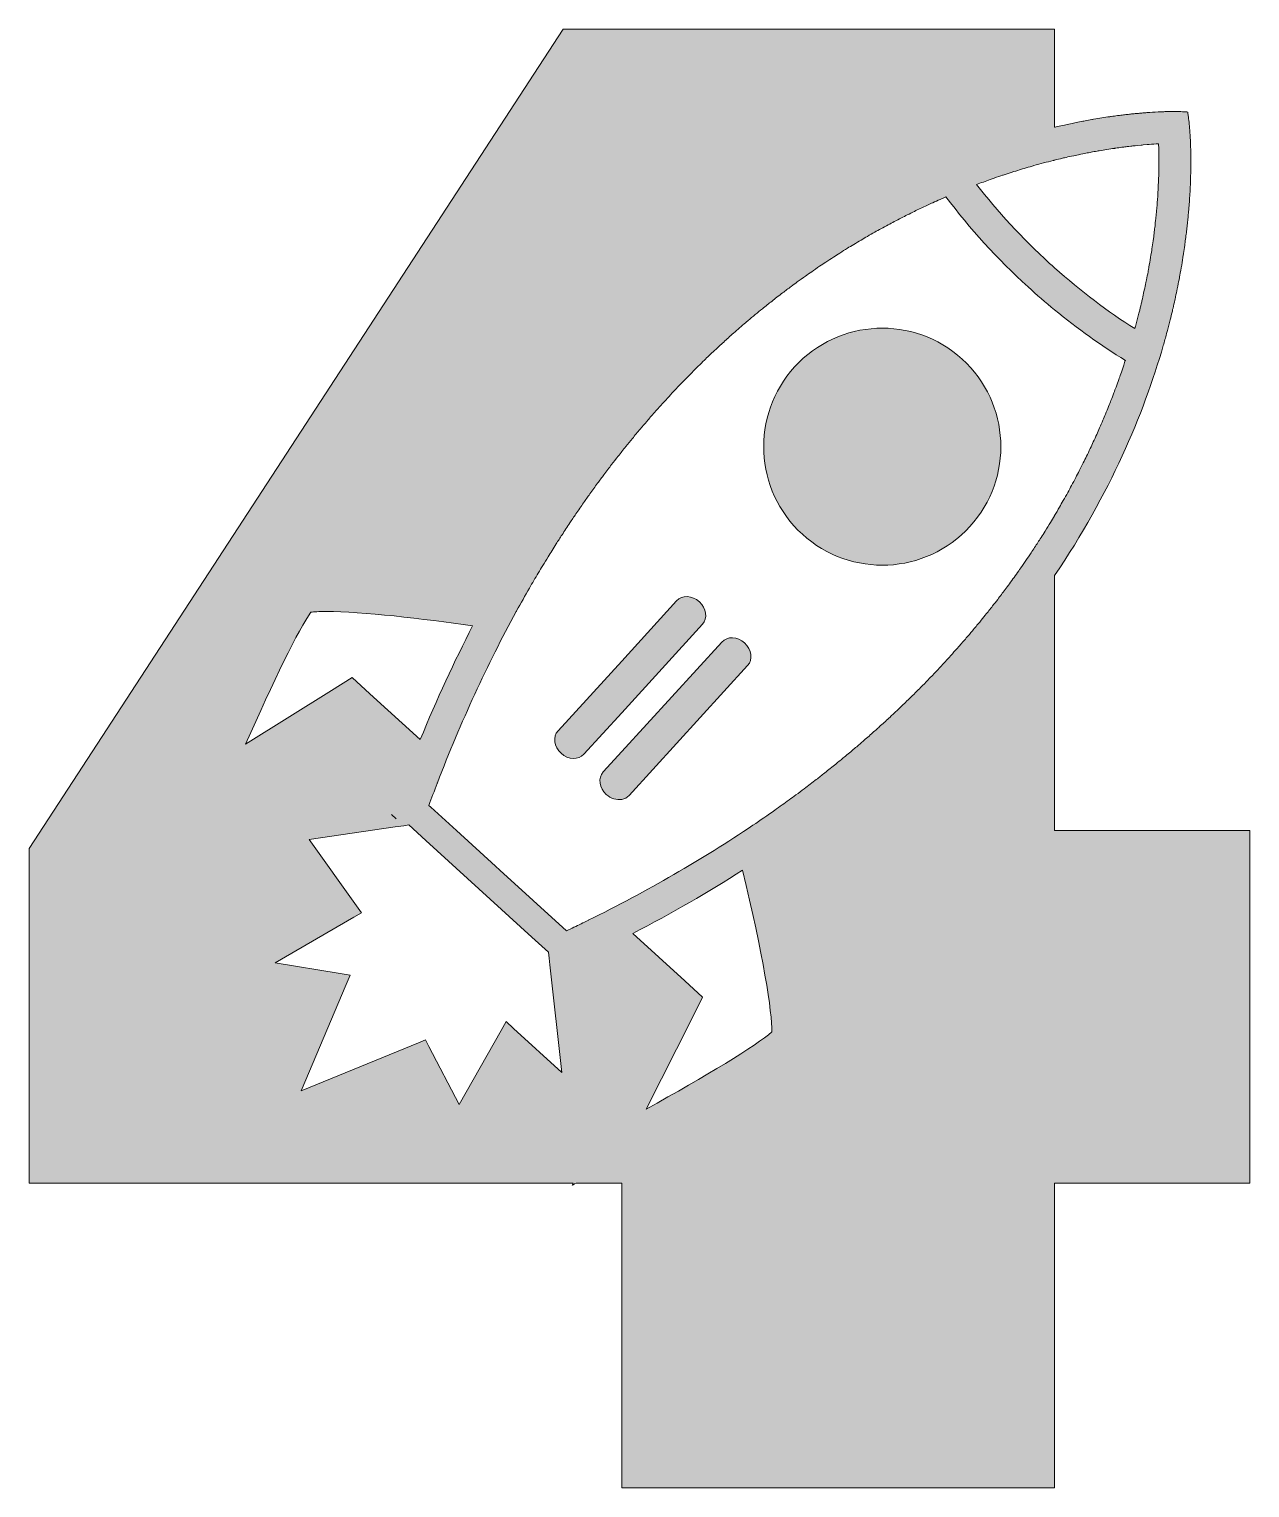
# Model space of a CAD drawing. Header units: millimetres. Extents: x -193 to -49, y -85 to 86.
import ezdxf

# ---------------------------------------------------------------- set-up
doc = ezdxf.new("R2010")
doc.units = ezdxf.units.MM
doc.header["$MEASUREMENT"] = 0
doc.layers.add('Layer 1', color=7, linetype='Continuous', lineweight=0)

# ---------------------------------------------------------------- blocks, each defined once
blk = doc.blocks.new('Block_0')
at = {"layer": 'Layer 1', "transparency": 33554687}
h = blk.add_hatch(color=7, dxfattribs=at)
h.dxf.hatch_style = 2
edge = h.paths.add_edge_path()
edge.add_spline(control_points=[(-71.38, 70.71), (-71.38, 70.71), (-71.25, 70.74), (-71.25, 70.74), (-71.25, 70.74), (-71.14, 70.76), (-71.14, 70.76), (-70.87, 70.83), (-70.6, 70.89), (-70.34, 70.94), (-70.34, 70.94), (-70.04, 71.01), (-70.04, 71.01), (-69.8, 71.06), (-69.55, 71.11), (-69.33, 71.16), (-69.33, 71.16), (-69.23, 71.18), (-69.23, 71.18), (-69.23, 71.18), (-69.01, 71.22), (-69.01, 71.22), (-68.77, 71.27), (-68.54, 71.32), (-68.32, 71.36), (-68.32, 71.36), (-68.12, 71.4), (-68.12, 71.4), (-68.12, 71.4), (-68.03, 71.42), (-68.03, 71.42), (-67.79, 71.46), (-67.55, 71.5), (-67.3, 71.55), (-67.3, 71.55), (-67.18, 71.57), (-67.18, 71.57), (-67.18, 71.57), (-67.08, 71.59), (-67.08, 71.59), (-66.46, 71.69), (-65.86, 71.79), (-65.28, 71.87), (-65.28, 71.87), (-65.24, 71.88), (-65.24, 71.88), (-65.24, 71.88), (-65.22, 71.88), (-65.22, 71.88), (-65.22, 71.88), (-65.13, 71.9), (-65.13, 71.9), (-64.89, 71.93), (-64.66, 71.96), (-64.41, 71.99), (-64.41, 71.99), (-64.26, 72.01), (-64.26, 72.01), (-64.26, 72.01), (-64.19, 72.02), (-64.19, 72.02), (-64, 72.05), (-63.82, 72.07), (-63.64, 72.09), (-63.64, 72.09), (-63.58, 72.1), (-63.58, 72.1), (-63.58, 72.1), (-63.37, 72.12), (-63.37, 72.12), (-63.2, 72.14), (-63.03, 72.16), (-62.86, 72.18), (-62.86, 72.18), (-62.61, 72.2), (-62.61, 72.2), (-62.61, 72.2), (-62.13, 72.25), (-62.13, 72.25), (-62.13, 72.25), (-62.02, 72.26), (-62.02, 72.26), (-62.02, 72.26), (-61.89, 72.27), (-61.89, 72.27), (-61.89, 72.27), (-61.42, 72.31), (-61.42, 72.31), (-61.42, 72.31), (-61.29, 72.32), (-61.29, 72.32), (-61.29, 72.32), (-61.21, 72.33), (-61.21, 72.33), (-60.82, 72.35), (-60.46, 72.38), (-60.1, 72.4), (-60.09, 72.24), (-60.08, 72.09), (-60.08, 71.93), (-60.08, 71.93), (-60.08, 71.85), (-60.08, 71.85), (-60.07, 71.67), (-60.07, 71.49), (-60.06, 71.28), (-60.06, 71.28), (-60.06, 71.12), (-60.06, 71.12), (-60.06, 71.12), (-60.06, 71.07), (-60.06, 71.07), (-60.06, 71.07), (-60.06, 70.98), (-60.06, 70.98), (-60.06, 70.98), (-60.06, 70.64), (-60.06, 70.64), (-60.06, 70.64), (-60.06, 70.54), (-60.06, 70.54), (-60.06, 70.54), (-60.06, 70.34), (-60.06, 70.34), (-60.06, 70.34), (-60.06, 69.9), (-60.06, 69.9), (-60.06, 69.9), (-60.06, 69.61), (-60.06, 69.61), (-60.06, 69.61), (-60.07, 69.15), (-60.07, 69.15), (-60.07, 69.15), (-60.07, 69.06), (-60.07, 69.06), (-60.07, 69.06), (-60.08, 68.82), (-60.08, 68.82), (-60.08, 68.66), (-60.09, 68.49), (-60.09, 68.32), (-60.09, 68.32), (-60.1, 68.03), (-60.1, 68.03), (-60.1, 68.03), (-60.13, 67.43), (-60.13, 67.43), (-60.13, 67.43), (-60.13, 67.3), (-60.13, 67.3), (-60.13, 67.3), (-60.14, 67.19), (-60.14, 67.19), (-60.16, 66.9), (-60.17, 66.6), (-60.19, 66.3), (-60.19, 66.3), (-60.2, 66.15), (-60.2, 66.15), (-60.22, 65.9), (-60.24, 65.64), (-60.26, 65.37), (-60.26, 65.37), (-60.27, 65.22), (-60.27, 65.22), (-60.27, 65.22), (-60.28, 65.13), (-60.28, 65.13), (-60.3, 64.9), (-60.32, 64.67), (-60.34, 64.43), (-60.34, 64.43), (-60.37, 64.11), (-60.37, 64.11), (-60.39, 63.89), (-60.42, 63.67), (-60.44, 63.43), (-60.44, 63.43), (-60.48, 63.09), (-60.48, 63.09), (-60.5, 62.86), (-60.53, 62.63), (-60.56, 62.42), (-60.56, 62.42), (-60.58, 62.24), (-60.58, 62.24), (-60.58, 62.24), (-60.6, 62.05), (-60.6, 62.05), (-60.63, 61.81), (-60.66, 61.56), (-60.7, 61.26), (-60.7, 61.26), (-60.74, 61), (-60.74, 61), (-60.78, 60.69), (-60.83, 60.39), (-60.87, 60.08), (-60.87, 60.08), (-60.89, 59.95), (-60.89, 59.95), (-60.89, 59.95), (-60.9, 59.91), (-60.9, 59.91), (-61.02, 59.16), (-61.15, 58.38), (-61.29, 57.6), (-61.29, 57.6), (-61.31, 57.5), (-61.31, 57.5), (-61.31, 57.5), (-61.33, 57.38), (-61.33, 57.38), (-61.39, 57.06), (-61.46, 56.74), (-61.52, 56.42), (-61.52, 56.42), (-61.58, 56.11), (-61.58, 56.11), (-61.65, 55.81), (-61.71, 55.51), (-61.77, 55.21), (-61.77, 55.21), (-61.85, 54.86), (-61.85, 54.86), (-61.92, 54.56), (-61.98, 54.26), (-62.06, 53.95), (-62.06, 53.95), (-62.08, 53.84), (-62.08, 53.84), (-62.08, 53.84), (-62.13, 53.61), (-62.13, 53.61), (-62.21, 53.28), (-62.29, 52.95), (-62.38, 52.62), (-62.38, 52.62), (-62.4, 52.5), (-62.4, 52.5), (-62.4, 52.5), (-62.44, 52.35), (-62.44, 52.35), (-62.55, 51.94), (-62.66, 51.52), (-62.77, 51.11), (-62.77, 51.11), (-62.77, 51.1), (-62.77, 51.1), (-62.77, 51.1), (-62.78, 51.06), (-62.78, 51.06), (-62.78, 51.06), (-62.78, 51.05), (-62.78, 51.05), (-62.82, 50.93), (-62.85, 50.81), (-62.89, 50.69), (-66.05, 52.69), (-69.22, 55.09), (-72.3, 57.83), (-72.5, 58.01), (-72.7, 58.18), (-72.89, 58.36), (-76.16, 61.34), (-79.02, 64.47), (-81.46, 67.62), (-80.94, 67.82), (-80.41, 68.01), (-79.86, 68.21), (-79.86, 68.21), (-79.64, 68.29), (-79.64, 68.29), (-79.3, 68.41), (-78.96, 68.52), (-78.61, 68.64), (-78.61, 68.64), (-78.44, 68.7), (-78.44, 68.7), (-78.44, 68.7), (-78.33, 68.73), (-78.33, 68.73), (-78.02, 68.84), (-77.71, 68.94), (-77.4, 69.04), (-77.4, 69.04), (-77.08, 69.14), (-77.08, 69.14), (-76.78, 69.23), (-76.49, 69.32), (-76.19, 69.41), (-76.19, 69.41), (-76.06, 69.45), (-76.06, 69.45), (-76.06, 69.45), (-75.89, 69.5), (-75.89, 69.5), (-75.57, 69.6), (-75.26, 69.69), (-74.95, 69.78), (-74.95, 69.78), (-74.83, 69.81), (-74.83, 69.81), (-74.83, 69.81), (-74.74, 69.84), (-74.74, 69.84), (-73.98, 70.05), (-73.21, 70.26), (-72.46, 70.45), (-72.46, 70.45), (-72.43, 70.45), (-72.43, 70.45), (-72.43, 70.45), (-72.39, 70.46), (-72.39, 70.46), (-72.36, 70.47), (-72.33, 70.48), (-72.3, 70.49), (-71.99, 70.56), (-71.69, 70.64), (-71.38, 70.71)], knot_values=[0, 0, 0, 0, 1, 1, 1, 2, 2, 2, 3, 3, 3, 4, 4, 4, 5, 5, 5, 6, 6, 6, 7, 7, 7, 8, 8, 8, 9, 9, 9, 10, 10, 10, 11, 11, 11, 12, 12, 12, 13, 13, 13, 14, 14, 14, 15, 15, 15, 16, 16, 16, 17, 17, 17, 18, 18, 18, 19, 19, 19, 20, 20, 20, 21, 21, 21, 22, 22, 22, 23, 23, 23, 24, 24, 24, 25, 25, 25, 26, 26, 26, 27, 27, 27, 28, 28, 28, 29, 29, 29, 30, 30, 30, 31, 31, 31, 32, 32, 32, 33, 33, 33, 34, 34, 34, 35, 35, 35, 36, 36, 36, 37, 37, 37, 38, 38, 38, 39, 39, 39, 40, 40, 40, 41, 41, 41, 42, 42, 42, 43, 43, 43, 44, 44, 44, 45, 45, 45, 46, 46, 46, 47, 47, 47, 48, 48, 48, 49, 49, 49, 50, 50, 50, 51, 51, 51, 52, 52, 52, 53, 53, 53, 54, 54, 54, 55, 55, 55, 56, 56, 56, 57, 57, 57, 58, 58, 58, 59, 59, 59, 60, 60, 60, 61, 61, 61, 62, 62, 62, 63, 63, 63, 64, 64, 64, 65, 65, 65, 66, 66, 66, 67, 67, 67, 68, 68, 68, 69, 69, 69, 70, 70, 70, 71, 71, 71, 72, 72, 72, 73, 73, 73, 74, 74, 74, 75, 75, 75, 76, 76, 76, 77, 77, 77, 78, 78, 78, 79, 79, 79, 80, 80, 80, 81, 81, 81, 82, 82, 82, 83, 83, 83, 84, 84, 84, 85, 85, 85, 86, 86, 86, 87, 87, 87, 88, 88, 88, 89, 89, 89, 90, 90, 90, 91, 91, 91, 92, 92, 92, 93, 93, 93, 94, 94, 94, 95, 95, 95, 96, 96, 96, 97, 97, 97, 98, 98, 98, 99, 99, 99, 100, 100, 100, 101, 101, 101, 102, 102, 102, 103, 103, 103, 104, 104, 104, 105, 105, 105, 106, 106, 106, 107, 107, 107, 107], degree=3, periodic=0)
edge = h.paths.add_edge_path()
edge.add_spline(control_points=[(-146.79, 2.4), (-146.79, 2.4), (-152.69, 7.78), (-152.69, 7.78), (-152.69, 7.78), (-154.8, 9.69), (-154.8, 9.69), (-154.8, 9.69), (-157.21, 8.19), (-157.21, 8.19), (-157.21, 8.19), (-167.29, 1.89), (-167.29, 1.89), (-164.1, 9.12), (-161.05, 15.45), (-159.62, 17.38), (-159.28, 17.42), (-158.7, 17.46), (-157.79, 17.46), (-153.66, 17.46), (-146.47, 16.61), (-140.65, 15.76), (-142.79, 11.59), (-144.85, 7.15), (-146.79, 2.4)], knot_values=[0, 0, 0, 0, 1, 1, 1, 2, 2, 2, 3, 3, 3, 4, 4, 4, 5, 5, 5, 6, 6, 6, 7, 7, 7, 8, 8, 8, 8], degree=3, periodic=0)
edge = h.paths.add_edge_path()
edge.add_spline(control_points=[(-149.62, -6.89), (-149.62, -6.89), (-150.15, -6.41), (-150.15, -6.41), (-150.15, -6.41), (-149.62, -6.89), (-149.62, -6.89), (-149.62, -6.89), (-149.62, -6.89), (-149.62, -6.89)], knot_values=[0, 0, 0, 0, 1, 1, 1, 2, 2, 2, 3, 3, 3, 3], degree=3, periodic=0)
edge = h.paths.add_edge_path()
edge.add_spline(control_points=[(-135.85, -31.52), (-135.85, -31.52), (-136.72, -30.72), (-136.72, -30.72), (-136.72, -30.72), (-137.3, -31.75), (-137.3, -31.75), (-137.3, -31.75), (-142.22, -40.45), (-142.22, -40.45), (-142.22, -40.45), (-145.8, -33.63), (-145.8, -33.63), (-145.8, -33.63), (-146.19, -32.87), (-146.19, -32.87), (-146.19, -32.87), (-146.98, -33.2), (-146.98, -33.2), (-146.98, -33.2), (-160.76, -38.86), (-160.76, -38.86), (-160.76, -38.86), (-155.47, -26.37), (-155.47, -26.37), (-155.47, -26.37), (-155, -25.28), (-155, -25.28), (-155, -25.28), (-156.18, -25.08), (-156.18, -25.08), (-156.18, -25.08), (-163.81, -23.83), (-163.81, -23.83), (-163.81, -23.83), (-154.58, -18.46), (-154.58, -18.46), (-154.58, -18.46), (-153.7, -17.95), (-153.7, -17.95), (-153.7, -17.95), (-154.29, -17.11), (-154.29, -17.11), (-154.29, -17.11), (-159.83, -9.32), (-159.83, -9.32), (-159.83, -9.32), (-149.73, -7.85), (-149.73, -7.85), (-149.73, -7.85), (-149.73, -7.85), (-149.73, -7.85), (-149.73, -7.85), (-148.73, -7.71), (-148.73, -7.71), (-148.73, -7.71), (-148.73, -7.71), (-148.73, -7.71), (-148.73, -7.71), (-148.13, -7.62), (-148.13, -7.62), (-148.13, -7.62), (-146.12, -9.46), (-146.12, -9.46), (-146.12, -9.46), (-133.7, -20.79), (-133.7, -20.79), (-133.7, -20.79), (-131.75, -22.56), (-131.75, -22.56), (-131.75, -22.56), (-131.67, -23.26), (-131.67, -23.26), (-131.67, -23.26), (-131.59, -24.04), (-131.59, -24.04), (-131.59, -24.04), (-130.18, -36.69), (-130.18, -36.69), (-130.18, -36.69), (-135.85, -31.52), (-135.85, -31.52)], knot_values=[0, 0, 0, 0, 1, 1, 1, 2, 2, 2, 3, 3, 3, 4, 4, 4, 5, 5, 5, 6, 6, 6, 7, 7, 7, 8, 8, 8, 9, 9, 9, 10, 10, 10, 11, 11, 11, 12, 12, 12, 13, 13, 13, 14, 14, 14, 15, 15, 15, 16, 16, 16, 17, 17, 17, 18, 18, 18, 19, 19, 19, 20, 20, 20, 21, 21, 21, 22, 22, 22, 23, 23, 23, 24, 24, 24, 25, 25, 25, 26, 26, 26, 27, 27, 27, 27], degree=3, periodic=0)
edge = h.paths.add_edge_path()
edge.add_spline(control_points=[(-115.73, -25.93), (-115.73, -25.93), (-121.83, -20.37), (-121.83, -20.37), (-117.23, -17.97), (-112.94, -15.49), (-108.96, -12.94), (-106.56, -22.73), (-105.44, -29.71), (-105.52, -31.94), (-107.3, -33.53), (-113.34, -37.16), (-120.25, -41.01), (-120.25, -41.01), (-114.91, -30.39), (-114.91, -30.39), (-114.91, -30.39), (-113.63, -27.85), (-113.63, -27.85), (-113.63, -27.85), (-115.73, -25.93), (-115.73, -25.93)], knot_values=[0, 0, 0, 0, 1, 1, 1, 2, 2, 2, 3, 3, 3, 4, 4, 4, 5, 5, 5, 6, 6, 6, 7, 7, 7, 7], degree=3, periodic=0)
edge = h.paths.add_edge_path()
edge.add_spline(control_points=[(-64.04, 46.86), (-64.1, 46.66), (-64.17, 46.46), (-64.23, 46.27), (-64.34, 45.97), (-64.44, 45.66), (-64.54, 45.36), (-64.62, 45.14), (-64.7, 44.92), (-64.77, 44.71), (-64.88, 44.41), (-64.98, 44.12), (-65.09, 43.82), (-65.18, 43.6), (-65.26, 43.37), (-65.35, 43.14), (-65.46, 42.84), (-65.57, 42.55), (-65.69, 42.26), (-65.78, 42.02), (-65.88, 41.78), (-65.97, 41.54), (-66.09, 41.25), (-66.21, 40.95), (-66.33, 40.66), (-66.43, 40.41), (-66.54, 40.16), (-66.64, 39.92), (-66.77, 39.62), (-66.89, 39.33), (-67.02, 39.03), (-67.13, 38.78), (-67.24, 38.52), (-67.36, 38.27), (-67.49, 37.97), (-67.63, 37.68), (-67.76, 37.38), (-67.88, 37.12), (-68, 36.86), (-68.12, 36.6), (-68.27, 36.3), (-68.41, 36), (-68.56, 35.69), (-68.69, 35.43), (-68.81, 35.17), (-68.94, 34.91), (-69.1, 34.6), (-69.25, 34.29), (-69.41, 33.99), (-69.55, 33.72), (-69.68, 33.46), (-69.82, 33.19), (-69.98, 32.88), (-70.15, 32.57), (-70.32, 32.26), (-70.46, 31.99), (-70.6, 31.72), (-70.75, 31.45), (-70.93, 31.14), (-71.11, 30.82), (-71.29, 30.5), (-71.44, 30.23), (-71.59, 29.97), (-71.74, 29.7), (-71.92, 29.38), (-72.11, 29.07), (-72.3, 28.75), (-72.31, 28.74), (-72.31, 28.73), (-72.32, 28.71), (-72.48, 28.45), (-72.63, 28.19), (-72.79, 27.93), (-73, 27.58), (-73.21, 27.24), (-73.43, 26.89), (-73.59, 26.64), (-73.74, 26.39), (-73.9, 26.14), (-74.14, 25.76), (-74.4, 25.37), (-74.65, 24.99), (-74.79, 24.77), (-74.93, 24.55), (-75.07, 24.34), (-75.47, 23.74), (-75.88, 23.14), (-76.31, 22.53), (-76.38, 22.43), (-76.45, 22.33), (-76.52, 22.23), (-76.88, 21.72), (-77.24, 21.22), (-77.61, 20.71), (-77.78, 20.48), (-77.95, 20.26), (-78.12, 20.03), (-78.41, 19.65), (-78.69, 19.26), (-78.99, 18.87), (-79.19, 18.62), (-79.39, 18.37), (-79.59, 18.11), (-79.87, 17.75), (-80.15, 17.39), (-80.44, 17.03), (-80.66, 16.76), (-80.88, 16.49), (-81.1, 16.22), (-81.39, 15.88), (-81.67, 15.53), (-81.96, 15.18), (-82.19, 14.91), (-82.43, 14.63), (-82.67, 14.35), (-82.96, 14.01), (-83.26, 13.67), (-83.56, 13.33), (-83.8, 13.05), (-84.06, 12.77), (-84.31, 12.49), (-84.61, 12.15), (-84.92, 11.81), (-85.23, 11.47), (-85.49, 11.19), (-85.76, 10.91), (-86.02, 10.62), (-86.34, 10.29), (-86.66, 9.95), (-86.98, 9.62), (-87.25, 9.33), (-87.53, 9.05), (-87.81, 8.76), (-88.14, 8.43), (-88.48, 8.09), (-88.81, 7.76), (-89.1, 7.48), (-89.39, 7.19), (-89.68, 6.91), (-90.03, 6.57), (-90.38, 6.24), (-90.73, 5.9), (-91.03, 5.62), (-91.33, 5.34), (-91.63, 5.05), (-91.99, 4.72), (-92.36, 4.38), (-92.73, 4.05), (-93.04, 3.77), (-93.35, 3.49), (-93.67, 3.21), (-94.05, 2.87), (-94.43, 2.53), (-94.82, 2.2), (-95.14, 1.92), (-95.46, 1.64), (-95.79, 1.37), (-96.19, 1.03), (-96.6, 0.69), (-97.01, 0.35), (-97.34, 0.08), (-97.66, -0.19), (-97.99, -0.46), (-98.42, -0.81), (-98.86, -1.15), (-99.3, -1.5), (-99.63, -1.76), (-99.95, -2.02), (-100.29, -2.28), (-100.75, -2.64), (-101.23, -3), (-101.71, -3.36), (-102.03, -3.6), (-102.35, -3.85), (-102.68, -4.09), (-103.21, -4.48), (-103.76, -4.88), (-104.31, -5.27), (-104.59, -5.47), (-104.87, -5.68), (-105.15, -5.88), (-106, -6.47), (-106.85, -7.07), (-107.72, -7.65), (-107.72, -7.66), (-107.73, -7.66), (-107.73, -7.66), (-113.64, -11.65), (-120.14, -15.4), (-127.06, -18.82), (-127.06, -18.82), (-127.06, -18.83), (-127.06, -18.83), (-127.63, -19.1), (-128.19, -19.37), (-128.75, -19.64), (-129.03, -19.78), (-129.32, -19.93), (-129.61, -20.06), (-129.61, -20.06), (-137.44, -12.92), (-137.44, -12.92), (-137.44, -12.92), (-137.94, -12.47), (-137.94, -12.47), (-137.94, -12.47), (-142.52, -8.29), (-142.52, -8.29), (-142.52, -8.29), (-145.56, -5.52), (-145.56, -5.52), (-145.56, -5.52), (-145.77, -5.32), (-145.77, -5.32), (-145.46, -4.47), (-145.13, -3.61), (-144.81, -2.75), (-144.8, -2.73), (-144.79, -2.7), (-144.78, -2.67), (-142.02, 4.48), (-138.91, 11.25), (-135.51, 17.47), (-135.49, 17.5), (-135.48, 17.52), (-135.47, 17.54), (-134.97, 18.44), (-134.48, 19.33), (-133.97, 20.21), (-133.8, 20.51), (-133.62, 20.8), (-133.45, 21.1), (-133.11, 21.68), (-132.76, 22.27), (-132.41, 22.85), (-132.2, 23.2), (-131.99, 23.53), (-131.78, 23.87), (-131.47, 24.38), (-131.15, 24.9), (-130.83, 25.4), (-130.6, 25.76), (-130.37, 26.11), (-130.14, 26.46), (-129.84, 26.93), (-129.54, 27.4), (-129.23, 27.86), (-128.99, 28.22), (-128.75, 28.57), (-128.51, 28.92), (-128.21, 29.36), (-127.91, 29.8), (-127.61, 30.23), (-127.37, 30.58), (-127.12, 30.93), (-126.87, 31.27), (-126.57, 31.69), (-126.27, 32.11), (-125.97, 32.52), (-125.72, 32.86), (-125.47, 33.19), (-125.22, 33.53), (-124.92, 33.93), (-124.62, 34.33), (-124.32, 34.72), (-124.06, 35.05), (-123.81, 35.38), (-123.56, 35.7), (-123.25, 36.08), (-122.95, 36.46), (-122.65, 36.84), (-122.4, 37.16), (-122.14, 37.47), (-121.88, 37.78), (-121.58, 38.15), (-121.28, 38.52), (-120.97, 38.88), (-120.71, 39.18), (-120.46, 39.49), (-120.2, 39.79), (-119.89, 40.14), (-119.59, 40.49), (-119.28, 40.84), (-119.02, 41.13), (-118.77, 41.42), (-118.51, 41.71), (-118.2, 42.05), (-117.89, 42.38), (-117.58, 42.72), (-117.32, 43), (-117.07, 43.28), (-116.81, 43.55), (-116.5, 43.88), (-116.18, 44.2), (-115.87, 44.53), (-115.62, 44.79), (-115.36, 45.05), (-115.11, 45.31), (-114.79, 45.64), (-114.47, 45.95), (-114.15, 46.27), (-113.9, 46.51), (-113.66, 46.76), (-113.41, 47), (-113.08, 47.32), (-112.74, 47.64), (-112.41, 47.95), (-112.17, 48.17), (-111.94, 48.4), (-111.71, 48.62), (-111.34, 48.96), (-110.97, 49.28), (-110.61, 49.61), (-110.41, 49.79), (-110.21, 49.98), (-110.01, 50.16), (-109.53, 50.58), (-109.06, 50.99), (-108.58, 51.39), (-108.49, 51.47), (-108.4, 51.55), (-108.3, 51.63), (-107.74, 52.11), (-107.18, 52.58), (-106.61, 53.03), (-106.43, 53.19), (-106.24, 53.33), (-106.05, 53.48), (-105.67, 53.78), (-105.3, 54.08), (-104.93, 54.37), (-104.7, 54.55), (-104.47, 54.72), (-104.24, 54.89), (-103.91, 55.15), (-103.57, 55.4), (-103.24, 55.65), (-103, 55.83), (-102.76, 56), (-102.52, 56.17), (-102.2, 56.4), (-101.89, 56.63), (-101.57, 56.86), (-101.32, 57.03), (-101.08, 57.2), (-100.83, 57.37), (-100.52, 57.59), (-100.22, 57.8), (-99.91, 58.01), (-99.66, 58.18), (-99.41, 58.34), (-99.16, 58.51), (-98.86, 58.7), (-98.57, 58.9), (-98.27, 59.09), (-98.02, 59.26), (-97.77, 59.41), (-97.52, 59.57), (-97.22, 59.76), (-96.93, 59.95), (-96.63, 60.13), (-96.39, 60.28), (-96.14, 60.43), (-95.89, 60.58), (-95.6, 60.75), (-95.31, 60.93), (-95.02, 61.1), (-94.78, 61.25), (-94.53, 61.39), (-94.28, 61.53), (-94, 61.7), (-93.71, 61.86), (-93.43, 62.02), (-93.19, 62.16), (-92.94, 62.29), (-92.7, 62.42), (-92.42, 62.58), (-92.13, 62.74), (-91.85, 62.89), (-91.61, 63.01), (-91.38, 63.14), (-91.14, 63.26), (-90.86, 63.41), (-90.58, 63.56), (-90.29, 63.7), (-90.06, 63.82), (-89.83, 63.94), (-89.61, 64.05), (-89.32, 64.19), (-89.04, 64.33), (-88.76, 64.47), (-88.54, 64.58), (-88.32, 64.69), (-88.1, 64.79), (-87.81, 64.93), (-87.53, 65.06), (-87.24, 65.19), (-87.03, 65.29), (-86.83, 65.39), (-86.62, 65.48), (-86.33, 65.61), (-86.04, 65.74), (-85.75, 65.87), (-85.55, 65.95), (-85.36, 66.04), (-85.17, 66.12), (-85.13, 66.14), (-85.1, 66.15), (-85.07, 66.17), (-85.07, 66.17), (-85.06, 66.17), (-85.06, 66.17), (-82.29, 62.46), (-79.06, 58.91), (-75.42, 55.59), (-74.4, 54.66), (-73.35, 53.76), (-72.3, 52.9), (-69.61, 50.69), (-66.84, 48.7), (-64, 46.96), (-64, 46.96), (-64, 46.96), (-64, 46.96), (-64.01, 46.93), (-64.03, 46.89), (-64.04, 46.86)], knot_values=[0, 0, 0, 0, 1, 1, 1, 2, 2, 2, 3, 3, 3, 4, 4, 4, 5, 5, 5, 6, 6, 6, 7, 7, 7, 8, 8, 8, 9, 9, 9, 10, 10, 10, 11, 11, 11, 12, 12, 12, 13, 13, 13, 14, 14, 14, 15, 15, 15, 16, 16, 16, 17, 17, 17, 18, 18, 18, 19, 19, 19, 20, 20, 20, 21, 21, 21, 22, 22, 22, 23, 23, 23, 24, 24, 24, 25, 25, 25, 26, 26, 26, 27, 27, 27, 28, 28, 28, 29, 29, 29, 30, 30, 30, 31, 31, 31, 32, 32, 32, 33, 33, 33, 34, 34, 34, 35, 35, 35, 36, 36, 36, 37, 37, 37, 38, 38, 38, 39, 39, 39, 40, 40, 40, 41, 41, 41, 42, 42, 42, 43, 43, 43, 44, 44, 44, 45, 45, 45, 46, 46, 46, 47, 47, 47, 48, 48, 48, 49, 49, 49, 50, 50, 50, 51, 51, 51, 52, 52, 52, 53, 53, 53, 54, 54, 54, 55, 55, 55, 56, 56, 56, 57, 57, 57, 58, 58, 58, 59, 59, 59, 60, 60, 60, 61, 61, 61, 62, 62, 62, 63, 63, 63, 64, 64, 64, 65, 65, 65, 66, 66, 66, 67, 67, 67, 68, 68, 68, 69, 69, 69, 70, 70, 70, 71, 71, 71, 72, 72, 72, 73, 73, 73, 74, 74, 74, 75, 75, 75, 76, 76, 76, 77, 77, 77, 78, 78, 78, 79, 79, 79, 80, 80, 80, 81, 81, 81, 82, 82, 82, 83, 83, 83, 84, 84, 84, 85, 85, 85, 86, 86, 86, 87, 87, 87, 88, 88, 88, 89, 89, 89, 90, 90, 90, 91, 91, 91, 92, 92, 92, 93, 93, 93, 94, 94, 94, 95, 95, 95, 96, 96, 96, 97, 97, 97, 98, 98, 98, 99, 99, 99, 100, 100, 100, 101, 101, 101, 102, 102, 102, 103, 103, 103, 104, 104, 104, 105, 105, 105, 106, 106, 106, 107, 107, 107, 108, 108, 108, 109, 109, 109, 110, 110, 110, 111, 111, 111, 112, 112, 112, 113, 113, 113, 114, 114, 114, 115, 115, 115, 116, 116, 116, 117, 117, 117, 118, 118, 118, 119, 119, 119, 120, 120, 120, 121, 121, 121, 122, 122, 122, 123, 123, 123, 124, 124, 124, 125, 125, 125, 126, 126, 126, 127, 127, 127, 128, 128, 128, 129, 129, 129, 130, 130, 130, 131, 131, 131, 132, 132, 132, 133, 133, 133, 134, 134, 134, 135, 135, 135, 136, 136, 136, 137, 137, 137, 138, 138, 138, 139, 139, 139, 140, 140, 140, 141, 141, 141, 142, 142, 142, 142], degree=3, periodic=0)
edge = h.paths.add_edge_path()
edge.add_spline(control_points=[(-72.3, -8.29), (-72.3, -8.29), (-72.3, 21.69), (-72.3, 21.69), (-65.82, 31.27), (-61.89, 40.57), (-59.54, 48.71), (-59.54, 48.71), (-59.54, 48.71), (-59.54, 48.71), (-59.41, 49.17), (-59.28, 49.63), (-59.16, 50.09), (-59.15, 50.1), (-59.15, 50.11), (-59.15, 50.13), (-59.03, 50.56), (-58.92, 51), (-58.81, 51.42), (-58.78, 51.52), (-58.76, 51.61), (-58.74, 51.71), (-58.65, 52.06), (-58.57, 52.4), (-58.48, 52.75), (-58.46, 52.86), (-58.43, 52.98), (-58.4, 53.1), (-58.33, 53.42), (-58.26, 53.74), (-58.19, 54.05), (-58.16, 54.17), (-58.13, 54.29), (-58.11, 54.41), (-58.04, 54.73), (-57.97, 55.04), (-57.91, 55.35), (-57.89, 55.46), (-57.86, 55.57), (-57.84, 55.68), (-57.77, 56.02), (-57.71, 56.36), (-57.65, 56.69), (-57.63, 56.77), (-57.62, 56.84), (-57.6, 56.92), (-57.45, 57.75), (-57.31, 58.55), (-57.19, 59.34), (-57.18, 59.4), (-57.18, 59.46), (-57.17, 59.51), (-57.12, 59.84), (-57.07, 60.16), (-57.03, 60.48), (-57.01, 60.59), (-57, 60.69), (-56.98, 60.8), (-56.95, 61.07), (-56.91, 61.33), (-56.88, 61.59), (-56.86, 61.71), (-56.85, 61.83), (-56.83, 61.95), (-56.81, 62.2), (-56.78, 62.44), (-56.75, 62.68), (-56.74, 62.8), (-56.72, 62.92), (-56.71, 63.04), (-56.69, 63.28), (-56.66, 63.51), (-56.64, 63.74), (-56.63, 63.86), (-56.62, 63.97), (-56.61, 64.08), (-56.58, 64.33), (-56.56, 64.58), (-56.54, 64.82), (-56.53, 64.91), (-56.53, 65), (-56.52, 65.08), (-56.49, 65.41), (-56.47, 65.73), (-56.45, 66.05), (-56.45, 66.05), (-56.45, 66.05), (-56.45, 66.05), (-56.43, 66.37), (-56.41, 66.68), (-56.39, 66.99), (-56.39, 67.07), (-56.39, 67.16), (-56.38, 67.24), (-56.37, 67.46), (-56.36, 67.67), (-56.35, 67.88), (-56.35, 67.99), (-56.35, 68.09), (-56.34, 68.2), (-56.34, 68.38), (-56.33, 68.56), (-56.33, 68.73), (-56.32, 68.84), (-56.32, 68.95), (-56.32, 69.06), (-56.32, 69.23), (-56.31, 69.39), (-56.31, 69.55), (-56.31, 69.66), (-56.31, 69.77), (-56.31, 69.87), (-56.31, 70.03), (-56.31, 70.19), (-56.31, 70.34), (-56.31, 70.44), (-56.31, 70.54), (-56.31, 70.64), (-56.31, 70.8), (-56.31, 70.96), (-56.31, 71.11), (-56.31, 71.19), (-56.31, 71.28), (-56.31, 71.36), (-56.32, 71.57), (-56.32, 71.77), (-56.33, 71.97), (-56.33, 71.99), (-56.33, 72.01), (-56.33, 72.04), (-56.34, 72.26), (-56.35, 72.47), (-56.35, 72.67), (-56.36, 72.74), (-56.36, 72.81), (-56.36, 72.88), (-56.37, 73.01), (-56.38, 73.14), (-56.39, 73.26), (-56.39, 73.34), (-56.39, 73.42), (-56.4, 73.5), (-56.41, 73.6), (-56.41, 73.71), (-56.42, 73.81), (-56.43, 73.89), (-56.43, 73.97), (-56.44, 74.04), (-56.45, 74.14), (-56.45, 74.23), (-56.46, 74.33), (-56.47, 74.39), (-56.47, 74.46), (-56.48, 74.53), (-56.49, 74.62), (-56.5, 74.71), (-56.51, 74.8), (-56.51, 74.86), (-56.52, 74.91), (-56.52, 74.97), (-56.53, 75.06), (-56.54, 75.15), (-56.56, 75.23), (-56.56, 75.28), (-56.57, 75.32), (-56.57, 75.36), (-56.59, 75.49), (-56.6, 75.6), (-56.62, 75.71), (-56.64, 75.87), (-56.66, 76.01), (-56.68, 76.14), (-56.68, 76.14), (-56.68, 76.14), (-56.68, 76.14), (-56.81, 76.15), (-56.95, 76.16), (-57.12, 76.16), (-57.22, 76.17), (-57.34, 76.18), (-57.47, 76.18), (-57.51, 76.18), (-57.55, 76.18), (-57.59, 76.18), (-57.68, 76.19), (-57.77, 76.19), (-57.87, 76.19), (-57.92, 76.19), (-57.97, 76.19), (-58.03, 76.19), (-58.12, 76.19), (-58.21, 76.19), (-58.31, 76.19), (-58.37, 76.19), (-58.44, 76.19), (-58.5, 76.19), (-58.6, 76.19), (-58.7, 76.19), (-58.81, 76.19), (-58.88, 76.19), (-58.94, 76.19), (-59.01, 76.19), (-59.13, 76.18), (-59.24, 76.18), (-59.36, 76.18), (-59.43, 76.18), (-59.5, 76.17), (-59.57, 76.17), (-59.71, 76.17), (-59.85, 76.16), (-60, 76.16), (-60.05, 76.15), (-60.11, 76.15), (-60.16, 76.15), (-60.58, 76.13), (-61.02, 76.1), (-61.49, 76.07), (-61.55, 76.06), (-61.62, 76.06), (-61.68, 76.05), (-61.86, 76.04), (-62.03, 76.02), (-62.21, 76.01), (-62.3, 76), (-62.38, 75.99), (-62.46, 75.98), (-62.63, 75.97), (-62.81, 75.95), (-62.98, 75.94), (-63.07, 75.93), (-63.16, 75.92), (-63.26, 75.91), (-63.43, 75.89), (-63.61, 75.87), (-63.79, 75.85), (-63.89, 75.84), (-63.98, 75.83), (-64.08, 75.82), (-64.27, 75.79), (-64.47, 75.77), (-64.67, 75.74), (-64.76, 75.73), (-64.84, 75.72), (-64.93, 75.71), (-65.17, 75.68), (-65.41, 75.64), (-65.66, 75.61), (-65.71, 75.6), (-65.76, 75.59), (-65.81, 75.59), (-66.43, 75.5), (-67.06, 75.4), (-67.72, 75.28), (-67.8, 75.27), (-67.88, 75.25), (-67.95, 75.24), (-68.2, 75.2), (-68.46, 75.15), (-68.72, 75.1), (-68.82, 75.08), (-68.92, 75.07), (-69.01, 75.05), (-69.26, 75), (-69.5, 74.95), (-69.75, 74.9), (-69.86, 74.88), (-69.97, 74.86), (-70.07, 74.84), (-70.32, 74.79), (-70.58, 74.73), (-70.83, 74.68), (-70.94, 74.65), (-71.04, 74.63), (-71.15, 74.61), (-71.42, 74.55), (-71.7, 74.48), (-71.98, 74.42), (-72.07, 74.4), (-72.16, 74.38), (-72.25, 74.36), (-72.26, 74.35), (-72.28, 74.35), (-72.3, 74.35), (-72.3, 74.35), (-72.3, 85.87), (-72.3, 85.87), (-72.3, 85.87), (-130, 85.87), (-130, 85.87), (-130, 85.87), (-192.71, -10.39), (-192.71, -10.39), (-192.71, -10.39), (-192.71, -49.7), (-192.71, -49.7), (-192.71, -49.7), (-128.82, -49.7), (-128.82, -49.7), (-128.82, -49.7), (-128.95, -49.95), (-128.95, -49.95), (-128.95, -49.95), (-128.77, -49.85), (-128.47, -49.7), (-128.47, -49.7), (-123.13, -49.7), (-123.13, -49.7), (-123.13, -49.7), (-123.13, -85.5), (-123.13, -85.5), (-123.13, -85.5), (-72.3, -85.5), (-72.3, -85.5), (-72.3, -85.5), (-72.3, -49.7), (-72.3, -49.7), (-72.3, -49.7), (-49.38, -49.7), (-49.38, -49.7), (-49.38, -49.7), (-49.38, -8.29), (-49.38, -8.29), (-49.38, -8.29), (-72.3, -8.29), (-72.3, -8.29)], knot_values=[0, 0, 0, 0, 1, 1, 1, 2, 2, 2, 3, 3, 3, 4, 4, 4, 5, 5, 5, 6, 6, 6, 7, 7, 7, 8, 8, 8, 9, 9, 9, 10, 10, 10, 11, 11, 11, 12, 12, 12, 13, 13, 13, 14, 14, 14, 15, 15, 15, 16, 16, 16, 17, 17, 17, 18, 18, 18, 19, 19, 19, 20, 20, 20, 21, 21, 21, 22, 22, 22, 23, 23, 23, 24, 24, 24, 25, 25, 25, 26, 26, 26, 27, 27, 27, 28, 28, 28, 29, 29, 29, 30, 30, 30, 31, 31, 31, 32, 32, 32, 33, 33, 33, 34, 34, 34, 35, 35, 35, 36, 36, 36, 37, 37, 37, 38, 38, 38, 39, 39, 39, 40, 40, 40, 41, 41, 41, 42, 42, 42, 43, 43, 43, 44, 44, 44, 45, 45, 45, 46, 46, 46, 47, 47, 47, 48, 48, 48, 49, 49, 49, 50, 50, 50, 51, 51, 51, 52, 52, 52, 53, 53, 53, 54, 54, 54, 55, 55, 55, 56, 56, 56, 57, 57, 57, 58, 58, 58, 59, 59, 59, 60, 60, 60, 61, 61, 61, 62, 62, 62, 63, 63, 63, 64, 64, 64, 65, 65, 65, 66, 66, 66, 67, 67, 67, 68, 68, 68, 69, 69, 69, 70, 70, 70, 71, 71, 71, 72, 72, 72, 73, 73, 73, 74, 74, 74, 75, 75, 75, 76, 76, 76, 77, 77, 77, 78, 78, 78, 79, 79, 79, 80, 80, 80, 81, 81, 81, 82, 82, 82, 83, 83, 83, 84, 84, 84, 85, 85, 85, 86, 86, 86, 87, 87, 87, 88, 88, 88, 89, 89, 89, 90, 90, 90, 91, 91, 91, 92, 92, 92, 93, 93, 93, 94, 94, 94, 95, 95, 95, 96, 96, 96, 97, 97, 97, 98, 98, 98, 99, 99, 99, 100, 100, 100, 101, 101, 101, 102, 102, 102, 103, 103, 103, 104, 104, 104, 105, 105, 105, 106, 106, 106, 107, 107, 107, 108, 108, 108, 108], degree=3, periodic=0)
h = blk.add_hatch(color=7, dxfattribs=at)
h.dxf.hatch_style = 2
edge = h.paths.add_edge_path()
edge.add_spline(control_points=[(-102.83, 46.21), (-108, 40.53), (-107.6, 31.7), (-101.92, 26.53), (-96.25, 21.35), (-87.42, 21.76), (-82.25, 27.44), (-77.07, 33.11), (-77.48, 41.94), (-83.15, 47.11), (-88.83, 52.29), (-97.65, 51.88), (-102.83, 46.21)], knot_values=[0, 0, 0, 0, 1, 1, 1, 2, 2, 2, 3, 3, 3, 4, 4, 4, 4], degree=3, periodic=0)
h = blk.add_hatch(color=7, dxfattribs=at)
h.dxf.hatch_style = 2
edge = h.paths.add_edge_path()
edge.add_spline(control_points=[(-113.66, 15.95), (-113.02, 16.65), (-113.18, 17.84), (-114.01, 18.6), (-114.85, 19.36), (-116.05, 19.41), (-116.69, 18.71), (-116.69, 18.71), (-123.13, 11.64), (-123.13, 11.64), (-123.13, 11.64), (-130.61, 3.45), (-130.61, 3.45), (-131.25, 2.75), (-131.09, 1.56), (-130.25, 0.8), (-129.41, 0.03), (-128.22, -0.02), (-127.58, 0.69), (-127.58, 0.69), (-123.13, 5.56), (-123.13, 5.56), (-123.13, 5.56), (-113.66, 15.95), (-113.66, 15.95)], knot_values=[0, 0, 0, 0, 1, 1, 1, 2, 2, 2, 3, 3, 3, 4, 4, 4, 5, 5, 5, 6, 6, 6, 7, 7, 7, 8, 8, 8, 8], degree=3, periodic=0)
h = blk.add_hatch(color=7, dxfattribs=at)
h.dxf.hatch_style = 2
edge = h.paths.add_edge_path()
edge.add_spline(control_points=[(-111.38, 13.87), (-111.38, 13.87), (-123.13, 0.99), (-123.13, 0.99), (-123.13, 0.99), (-125.3, -1.39), (-125.3, -1.39), (-125.94, -2.09), (-125.78, -3.28), (-124.95, -4.04), (-124.41, -4.53), (-123.73, -4.72), (-123.13, -4.62), (-122.8, -4.56), (-122.5, -4.41), (-122.27, -4.15), (-122.27, -4.15), (-108.35, 11.11), (-108.35, 11.11), (-107.71, 11.81), (-107.87, 13), (-108.71, 13.76), (-109.54, 14.53), (-110.74, 14.57), (-111.38, 13.87)], knot_values=[0, 0, 0, 0, 1, 1, 1, 2, 2, 2, 3, 3, 3, 4, 4, 4, 5, 5, 5, 6, 6, 6, 7, 7, 7, 8, 8, 8, 8], degree=3, periodic=0)
at = {"layer": 'Layer 1'}
for points, knots in [([(-72.3, -8.29), (-72.3, -8.29), (-72.3, 21.69), (-72.3, 21.69), (-65.82, 31.27), (-61.89, 40.57), (-59.54, 48.71), (-59.54, 48.71), (-59.54, 48.71), (-59.54, 48.71), (-59.41, 49.17), (-59.28, 49.63), (-59.16, 50.09), (-59.15, 50.1), (-59.15, 50.11), (-59.15, 50.13), (-59.03, 50.56), (-58.92, 51), (-58.81, 51.42), (-58.78, 51.52), (-58.76, 51.61), (-58.74, 51.71), (-58.65, 52.06), (-58.57, 52.4), (-58.48, 52.75), (-58.46, 52.86), (-58.43, 52.98), (-58.4, 53.1), (-58.33, 53.42), (-58.26, 53.74), (-58.19, 54.05), (-58.16, 54.17), (-58.13, 54.29), (-58.11, 54.41), (-58.04, 54.73), (-57.97, 55.04), (-57.91, 55.35), (-57.89, 55.46), (-57.86, 55.57), (-57.84, 55.68), (-57.77, 56.02), (-57.71, 56.36), (-57.65, 56.69), (-57.63, 56.77), (-57.62, 56.84), (-57.6, 56.92), (-57.45, 57.75), (-57.31, 58.55), (-57.19, 59.34), (-57.18, 59.4), (-57.18, 59.46), (-57.17, 59.51), (-57.12, 59.84), (-57.07, 60.16), (-57.03, 60.48), (-57.01, 60.59), (-57, 60.69), (-56.98, 60.8), (-56.95, 61.07), (-56.91, 61.33), (-56.88, 61.59), (-56.86, 61.71), (-56.85, 61.83), (-56.83, 61.95), (-56.81, 62.2), (-56.78, 62.44), (-56.75, 62.68), (-56.74, 62.8), (-56.72, 62.92), (-56.71, 63.04), (-56.69, 63.28), (-56.66, 63.51), (-56.64, 63.74), (-56.63, 63.86), (-56.62, 63.97), (-56.61, 64.08), (-56.58, 64.33), (-56.56, 64.58), (-56.54, 64.82), (-56.53, 64.91), (-56.53, 65), (-56.52, 65.08), (-56.49, 65.41), (-56.47, 65.73), (-56.45, 66.05), (-56.45, 66.05), (-56.45, 66.05), (-56.45, 66.05), (-56.43, 66.37), (-56.41, 66.68), (-56.39, 66.99), (-56.39, 67.07), (-56.39, 67.16), (-56.38, 67.24), (-56.37, 67.46), (-56.36, 67.67), (-56.35, 67.88), (-56.35, 67.99), (-56.35, 68.09), (-56.34, 68.2), (-56.34, 68.38), (-56.33, 68.56), (-56.33, 68.73), (-56.32, 68.84), (-56.32, 68.95), (-56.32, 69.06), (-56.32, 69.23), (-56.31, 69.39), (-56.31, 69.55), (-56.31, 69.66), (-56.31, 69.77), (-56.31, 69.87), (-56.31, 70.03), (-56.31, 70.19), (-56.31, 70.34), (-56.31, 70.44), (-56.31, 70.54), (-56.31, 70.64), (-56.31, 70.8), (-56.31, 70.96), (-56.31, 71.11), (-56.31, 71.19), (-56.31, 71.28), (-56.31, 71.36), (-56.32, 71.57), (-56.32, 71.77), (-56.33, 71.97), (-56.33, 71.99), (-56.33, 72.01), (-56.33, 72.04), (-56.34, 72.26), (-56.35, 72.47), (-56.35, 72.67), (-56.36, 72.74), (-56.36, 72.81), (-56.36, 72.88), (-56.37, 73.01), (-56.38, 73.14), (-56.39, 73.26), (-56.39, 73.34), (-56.39, 73.42), (-56.4, 73.5), (-56.41, 73.6), (-56.41, 73.71), (-56.42, 73.81), (-56.43, 73.89), (-56.43, 73.97), (-56.44, 74.04), (-56.45, 74.14), (-56.45, 74.23), (-56.46, 74.33), (-56.47, 74.39), (-56.47, 74.46), (-56.48, 74.53), (-56.49, 74.62), (-56.5, 74.71), (-56.51, 74.8), (-56.51, 74.86), (-56.52, 74.91), (-56.52, 74.97), (-56.53, 75.06), (-56.54, 75.15), (-56.56, 75.23), (-56.56, 75.28), (-56.57, 75.32), (-56.57, 75.36), (-56.59, 75.49), (-56.6, 75.6), (-56.62, 75.71), (-56.64, 75.87), (-56.66, 76.01), (-56.68, 76.14), (-56.68, 76.14), (-56.68, 76.14), (-56.68, 76.14), (-56.81, 76.15), (-56.95, 76.16), (-57.12, 76.16), (-57.22, 76.17), (-57.34, 76.18), (-57.47, 76.18), (-57.51, 76.18), (-57.55, 76.18), (-57.59, 76.18), (-57.68, 76.19), (-57.77, 76.19), (-57.87, 76.19), (-57.92, 76.19), (-57.97, 76.19), (-58.03, 76.19), (-58.12, 76.19), (-58.21, 76.19), (-58.31, 76.19), (-58.37, 76.19), (-58.44, 76.19), (-58.5, 76.19), (-58.6, 76.19), (-58.7, 76.19), (-58.81, 76.19), (-58.88, 76.19), (-58.94, 76.19), (-59.01, 76.19), (-59.13, 76.18), (-59.24, 76.18), (-59.36, 76.18), (-59.43, 76.18), (-59.5, 76.17), (-59.57, 76.17), (-59.71, 76.17), (-59.85, 76.16), (-60, 76.16), (-60.05, 76.15), (-60.11, 76.15), (-60.16, 76.15), (-60.58, 76.13), (-61.02, 76.1), (-61.49, 76.07), (-61.55, 76.06), (-61.62, 76.06), (-61.68, 76.05), (-61.86, 76.04), (-62.03, 76.02), (-62.21, 76.01), (-62.3, 76), (-62.38, 75.99), (-62.46, 75.98), (-62.63, 75.97), (-62.81, 75.95), (-62.98, 75.94), (-63.07, 75.93), (-63.16, 75.92), (-63.26, 75.91), (-63.43, 75.89), (-63.61, 75.87), (-63.79, 75.85), (-63.89, 75.84), (-63.98, 75.83), (-64.08, 75.82), (-64.27, 75.79), (-64.47, 75.77), (-64.67, 75.74), (-64.76, 75.73), (-64.84, 75.72), (-64.93, 75.71), (-65.17, 75.68), (-65.41, 75.64), (-65.66, 75.61), (-65.71, 75.6), (-65.76, 75.59), (-65.81, 75.59), (-66.43, 75.5), (-67.06, 75.4), (-67.72, 75.28), (-67.8, 75.27), (-67.88, 75.25), (-67.95, 75.24), (-68.2, 75.2), (-68.46, 75.15), (-68.72, 75.1), (-68.82, 75.08), (-68.92, 75.07), (-69.01, 75.05), (-69.26, 75), (-69.5, 74.95), (-69.75, 74.9), (-69.86, 74.88), (-69.97, 74.86), (-70.07, 74.84), (-70.32, 74.79), (-70.58, 74.73), (-70.83, 74.68), (-70.94, 74.65), (-71.04, 74.63), (-71.15, 74.61), (-71.42, 74.55), (-71.7, 74.48), (-71.98, 74.42), (-72.07, 74.4), (-72.16, 74.38), (-72.25, 74.36), (-72.26, 74.35), (-72.28, 74.35), (-72.3, 74.35), (-72.3, 74.35), (-72.3, 85.87), (-72.3, 85.87), (-72.3, 85.87), (-130, 85.87), (-130, 85.87), (-130, 85.87), (-192.71, -10.39), (-192.71, -10.39), (-192.71, -10.39), (-192.71, -49.7), (-192.71, -49.7), (-192.71, -49.7), (-128.82, -49.7), (-128.82, -49.7), (-128.82, -49.7), (-128.95, -49.95), (-128.95, -49.95), (-128.95, -49.95), (-128.77, -49.85), (-128.47, -49.7), (-128.47, -49.7), (-123.13, -49.7), (-123.13, -49.7), (-123.13, -49.7), (-123.13, -85.5), (-123.13, -85.5), (-123.13, -85.5), (-72.3, -85.5), (-72.3, -85.5), (-72.3, -85.5), (-72.3, -49.7), (-72.3, -49.7), (-72.3, -49.7), (-49.38, -49.7), (-49.38, -49.7), (-49.38, -49.7), (-49.38, -8.29), (-49.38, -8.29), (-49.38, -8.29), (-72.3, -8.29), (-72.3, -8.29)], [0, 0, 0, 0, 1, 1, 1, 2, 2, 2, 3, 3, 3, 4, 4, 4, 5, 5, 5, 6, 6, 6, 7, 7, 7, 8, 8, 8, 9, 9, 9, 10, 10, 10, 11, 11, 11, 12, 12, 12, 13, 13, 13, 14, 14, 14, 15, 15, 15, 16, 16, 16, 17, 17, 17, 18, 18, 18, 19, 19, 19, 20, 20, 20, 21, 21, 21, 22, 22, 22, 23, 23, 23, 24, 24, 24, 25, 25, 25, 26, 26, 26, 27, 27, 27, 28, 28, 28, 29, 29, 29, 30, 30, 30, 31, 31, 31, 32, 32, 32, 33, 33, 33, 34, 34, 34, 35, 35, 35, 36, 36, 36, 37, 37, 37, 38, 38, 38, 39, 39, 39, 40, 40, 40, 41, 41, 41, 42, 42, 42, 43, 43, 43, 44, 44, 44, 45, 45, 45, 46, 46, 46, 47, 47, 47, 48, 48, 48, 49, 49, 49, 50, 50, 50, 51, 51, 51, 52, 52, 52, 53, 53, 53, 54, 54, 54, 55, 55, 55, 56, 56, 56, 57, 57, 57, 58, 58, 58, 59, 59, 59, 60, 60, 60, 61, 61, 61, 62, 62, 62, 63, 63, 63, 64, 64, 64, 65, 65, 65, 66, 66, 66, 67, 67, 67, 68, 68, 68, 69, 69, 69, 70, 70, 70, 71, 71, 71, 72, 72, 72, 73, 73, 73, 74, 74, 74, 75, 75, 75, 76, 76, 76, 77, 77, 77, 78, 78, 78, 79, 79, 79, 80, 80, 80, 81, 81, 81, 82, 82, 82, 83, 83, 83, 84, 84, 84, 85, 85, 85, 86, 86, 86, 87, 87, 87, 88, 88, 88, 89, 89, 89, 90, 90, 90, 91, 91, 91, 92, 92, 92, 93, 93, 93, 94, 94, 94, 95, 95, 95, 96, 96, 96, 97, 97, 97, 98, 98, 98, 99, 99, 99, 100, 100, 100, 101, 101, 101, 102, 102, 102, 103, 103, 103, 104, 104, 104, 105, 105, 105, 106, 106, 106, 107, 107, 107, 108, 108, 108, 108]), ([(-71.38, 70.71), (-71.38, 70.71), (-71.25, 70.74), (-71.25, 70.74), (-71.25, 70.74), (-71.14, 70.76), (-71.14, 70.76), (-70.87, 70.83), (-70.6, 70.89), (-70.34, 70.94), (-70.34, 70.94), (-70.04, 71.01), (-70.04, 71.01), (-69.8, 71.06), (-69.55, 71.11), (-69.33, 71.16), (-69.33, 71.16), (-69.23, 71.18), (-69.23, 71.18), (-69.23, 71.18), (-69.01, 71.22), (-69.01, 71.22), (-68.77, 71.27), (-68.54, 71.32), (-68.32, 71.36), (-68.32, 71.36), (-68.12, 71.4), (-68.12, 71.4), (-68.12, 71.4), (-68.03, 71.42), (-68.03, 71.42), (-67.79, 71.46), (-67.55, 71.5), (-67.3, 71.55), (-67.3, 71.55), (-67.18, 71.57), (-67.18, 71.57), (-67.18, 71.57), (-67.08, 71.59), (-67.08, 71.59), (-66.46, 71.69), (-65.86, 71.79), (-65.28, 71.87), (-65.28, 71.87), (-65.24, 71.88), (-65.24, 71.88), (-65.24, 71.88), (-65.22, 71.88), (-65.22, 71.88), (-65.22, 71.88), (-65.13, 71.9), (-65.13, 71.9), (-64.89, 71.93), (-64.66, 71.96), (-64.41, 71.99), (-64.41, 71.99), (-64.26, 72.01), (-64.26, 72.01), (-64.26, 72.01), (-64.19, 72.02), (-64.19, 72.02), (-64, 72.05), (-63.82, 72.07), (-63.64, 72.09), (-63.64, 72.09), (-63.58, 72.1), (-63.58, 72.1), (-63.58, 72.1), (-63.37, 72.12), (-63.37, 72.12), (-63.2, 72.14), (-63.03, 72.16), (-62.86, 72.18), (-62.86, 72.18), (-62.61, 72.2), (-62.61, 72.2), (-62.61, 72.2), (-62.13, 72.25), (-62.13, 72.25), (-62.13, 72.25), (-62.02, 72.26), (-62.02, 72.26), (-62.02, 72.26), (-61.89, 72.27), (-61.89, 72.27), (-61.89, 72.27), (-61.42, 72.31), (-61.42, 72.31), (-61.42, 72.31), (-61.29, 72.32), (-61.29, 72.32), (-61.29, 72.32), (-61.21, 72.33), (-61.21, 72.33), (-60.82, 72.35), (-60.46, 72.38), (-60.1, 72.4), (-60.09, 72.24), (-60.08, 72.09), (-60.08, 71.93), (-60.08, 71.93), (-60.08, 71.85), (-60.08, 71.85), (-60.07, 71.67), (-60.07, 71.49), (-60.06, 71.28), (-60.06, 71.28), (-60.06, 71.12), (-60.06, 71.12), (-60.06, 71.12), (-60.06, 71.07), (-60.06, 71.07), (-60.06, 71.07), (-60.06, 70.98), (-60.06, 70.98), (-60.06, 70.98), (-60.06, 70.64), (-60.06, 70.64), (-60.06, 70.64), (-60.06, 70.54), (-60.06, 70.54), (-60.06, 70.54), (-60.06, 70.34), (-60.06, 70.34), (-60.06, 70.34), (-60.06, 69.9), (-60.06, 69.9), (-60.06, 69.9), (-60.06, 69.61), (-60.06, 69.61), (-60.06, 69.61), (-60.07, 69.15), (-60.07, 69.15), (-60.07, 69.15), (-60.07, 69.06), (-60.07, 69.06), (-60.07, 69.06), (-60.08, 68.82), (-60.08, 68.82), (-60.08, 68.66), (-60.09, 68.49), (-60.09, 68.32), (-60.09, 68.32), (-60.1, 68.03), (-60.1, 68.03), (-60.1, 68.03), (-60.13, 67.43), (-60.13, 67.43), (-60.13, 67.43), (-60.13, 67.3), (-60.13, 67.3), (-60.13, 67.3), (-60.14, 67.19), (-60.14, 67.19), (-60.16, 66.9), (-60.17, 66.6), (-60.19, 66.3), (-60.19, 66.3), (-60.2, 66.15), (-60.2, 66.15), (-60.22, 65.9), (-60.24, 65.64), (-60.26, 65.37), (-60.26, 65.37), (-60.27, 65.22), (-60.27, 65.22), (-60.27, 65.22), (-60.28, 65.13), (-60.28, 65.13), (-60.3, 64.9), (-60.32, 64.67), (-60.34, 64.43), (-60.34, 64.43), (-60.37, 64.11), (-60.37, 64.11), (-60.39, 63.89), (-60.42, 63.67), (-60.44, 63.43), (-60.44, 63.43), (-60.48, 63.09), (-60.48, 63.09), (-60.5, 62.86), (-60.53, 62.63), (-60.56, 62.42), (-60.56, 62.42), (-60.58, 62.24), (-60.58, 62.24), (-60.58, 62.24), (-60.6, 62.05), (-60.6, 62.05), (-60.63, 61.81), (-60.66, 61.56), (-60.7, 61.26), (-60.7, 61.26), (-60.74, 61), (-60.74, 61), (-60.78, 60.69), (-60.83, 60.39), (-60.87, 60.08), (-60.87, 60.08), (-60.89, 59.95), (-60.89, 59.95), (-60.89, 59.95), (-60.9, 59.91), (-60.9, 59.91), (-61.02, 59.16), (-61.15, 58.38), (-61.29, 57.6), (-61.29, 57.6), (-61.31, 57.5), (-61.31, 57.5), (-61.31, 57.5), (-61.33, 57.38), (-61.33, 57.38), (-61.39, 57.06), (-61.46, 56.74), (-61.52, 56.42), (-61.52, 56.42), (-61.58, 56.11), (-61.58, 56.11), (-61.65, 55.81), (-61.71, 55.51), (-61.77, 55.21), (-61.77, 55.21), (-61.85, 54.86), (-61.85, 54.86), (-61.92, 54.56), (-61.98, 54.26), (-62.06, 53.95), (-62.06, 53.95), (-62.08, 53.84), (-62.08, 53.84), (-62.08, 53.84), (-62.13, 53.61), (-62.13, 53.61), (-62.21, 53.28), (-62.29, 52.95), (-62.38, 52.62), (-62.38, 52.62), (-62.4, 52.5), (-62.4, 52.5), (-62.4, 52.5), (-62.44, 52.35), (-62.44, 52.35), (-62.55, 51.94), (-62.66, 51.52), (-62.77, 51.11), (-62.77, 51.11), (-62.77, 51.1), (-62.77, 51.1), (-62.77, 51.1), (-62.78, 51.06), (-62.78, 51.06), (-62.78, 51.06), (-62.78, 51.05), (-62.78, 51.05), (-62.82, 50.93), (-62.85, 50.81), (-62.89, 50.69), (-66.05, 52.69), (-69.22, 55.09), (-72.3, 57.83), (-72.5, 58.01), (-72.7, 58.18), (-72.89, 58.36), (-76.16, 61.34), (-79.02, 64.47), (-81.46, 67.62), (-80.94, 67.82), (-80.41, 68.01), (-79.86, 68.21), (-79.86, 68.21), (-79.64, 68.29), (-79.64, 68.29), (-79.3, 68.41), (-78.96, 68.52), (-78.61, 68.64), (-78.61, 68.64), (-78.44, 68.7), (-78.44, 68.7), (-78.44, 68.7), (-78.33, 68.73), (-78.33, 68.73), (-78.02, 68.84), (-77.71, 68.94), (-77.4, 69.04), (-77.4, 69.04), (-77.08, 69.14), (-77.08, 69.14), (-76.78, 69.23), (-76.49, 69.32), (-76.19, 69.41), (-76.19, 69.41), (-76.06, 69.45), (-76.06, 69.45), (-76.06, 69.45), (-75.89, 69.5), (-75.89, 69.5), (-75.57, 69.6), (-75.26, 69.69), (-74.95, 69.78), (-74.95, 69.78), (-74.83, 69.81), (-74.83, 69.81), (-74.83, 69.81), (-74.74, 69.84), (-74.74, 69.84), (-73.98, 70.05), (-73.21, 70.26), (-72.46, 70.45), (-72.46, 70.45), (-72.43, 70.45), (-72.43, 70.45), (-72.43, 70.45), (-72.39, 70.46), (-72.39, 70.46), (-72.36, 70.47), (-72.33, 70.48), (-72.3, 70.49), (-71.99, 70.56), (-71.69, 70.64), (-71.38, 70.71)], [0, 0, 0, 0, 1, 1, 1, 2, 2, 2, 3, 3, 3, 4, 4, 4, 5, 5, 5, 6, 6, 6, 7, 7, 7, 8, 8, 8, 9, 9, 9, 10, 10, 10, 11, 11, 11, 12, 12, 12, 13, 13, 13, 14, 14, 14, 15, 15, 15, 16, 16, 16, 17, 17, 17, 18, 18, 18, 19, 19, 19, 20, 20, 20, 21, 21, 21, 22, 22, 22, 23, 23, 23, 24, 24, 24, 25, 25, 25, 26, 26, 26, 27, 27, 27, 28, 28, 28, 29, 29, 29, 30, 30, 30, 31, 31, 31, 32, 32, 32, 33, 33, 33, 34, 34, 34, 35, 35, 35, 36, 36, 36, 37, 37, 37, 38, 38, 38, 39, 39, 39, 40, 40, 40, 41, 41, 41, 42, 42, 42, 43, 43, 43, 44, 44, 44, 45, 45, 45, 46, 46, 46, 47, 47, 47, 48, 48, 48, 49, 49, 49, 50, 50, 50, 51, 51, 51, 52, 52, 52, 53, 53, 53, 54, 54, 54, 55, 55, 55, 56, 56, 56, 57, 57, 57, 58, 58, 58, 59, 59, 59, 60, 60, 60, 61, 61, 61, 62, 62, 62, 63, 63, 63, 64, 64, 64, 65, 65, 65, 66, 66, 66, 67, 67, 67, 68, 68, 68, 69, 69, 69, 70, 70, 70, 71, 71, 71, 72, 72, 72, 73, 73, 73, 74, 74, 74, 75, 75, 75, 76, 76, 76, 77, 77, 77, 78, 78, 78, 79, 79, 79, 80, 80, 80, 81, 81, 81, 82, 82, 82, 83, 83, 83, 84, 84, 84, 85, 85, 85, 86, 86, 86, 87, 87, 87, 88, 88, 88, 89, 89, 89, 90, 90, 90, 91, 91, 91, 92, 92, 92, 93, 93, 93, 94, 94, 94, 95, 95, 95, 96, 96, 96, 97, 97, 97, 98, 98, 98, 99, 99, 99, 100, 100, 100, 101, 101, 101, 102, 102, 102, 103, 103, 103, 104, 104, 104, 105, 105, 105, 106, 106, 106, 107, 107, 107, 107]), ([(-64.04, 46.86), (-64.1, 46.66), (-64.17, 46.46), (-64.23, 46.27), (-64.34, 45.97), (-64.44, 45.66), (-64.54, 45.36), (-64.62, 45.14), (-64.7, 44.92), (-64.77, 44.71), (-64.88, 44.41), (-64.98, 44.12), (-65.09, 43.82), (-65.18, 43.6), (-65.26, 43.37), (-65.35, 43.14), (-65.46, 42.84), (-65.57, 42.55), (-65.69, 42.26), (-65.78, 42.02), (-65.88, 41.78), (-65.97, 41.54), (-66.09, 41.25), (-66.21, 40.95), (-66.33, 40.66), (-66.43, 40.41), (-66.54, 40.16), (-66.64, 39.92), (-66.77, 39.62), (-66.89, 39.33), (-67.02, 39.03), (-67.13, 38.78), (-67.24, 38.52), (-67.36, 38.27), (-67.49, 37.97), (-67.63, 37.68), (-67.76, 37.38), (-67.88, 37.12), (-68, 36.86), (-68.12, 36.6), (-68.27, 36.3), (-68.41, 36), (-68.56, 35.69), (-68.69, 35.43), (-68.81, 35.17), (-68.94, 34.91), (-69.1, 34.6), (-69.25, 34.29), (-69.41, 33.99), (-69.55, 33.72), (-69.68, 33.46), (-69.82, 33.19), (-69.98, 32.88), (-70.15, 32.57), (-70.32, 32.26), (-70.46, 31.99), (-70.6, 31.72), (-70.75, 31.45), (-70.93, 31.14), (-71.11, 30.82), (-71.29, 30.5), (-71.44, 30.23), (-71.59, 29.97), (-71.74, 29.7), (-71.92, 29.38), (-72.11, 29.07), (-72.3, 28.75), (-72.31, 28.74), (-72.31, 28.73), (-72.32, 28.71), (-72.48, 28.45), (-72.63, 28.19), (-72.79, 27.93), (-73, 27.58), (-73.21, 27.24), (-73.43, 26.89), (-73.59, 26.64), (-73.74, 26.39), (-73.9, 26.14), (-74.14, 25.76), (-74.4, 25.37), (-74.65, 24.99), (-74.79, 24.77), (-74.93, 24.55), (-75.07, 24.34), (-75.47, 23.74), (-75.88, 23.14), (-76.31, 22.53), (-76.38, 22.43), (-76.45, 22.33), (-76.52, 22.23), (-76.88, 21.72), (-77.24, 21.22), (-77.61, 20.71), (-77.78, 20.48), (-77.95, 20.26), (-78.12, 20.03), (-78.41, 19.65), (-78.69, 19.26), (-78.99, 18.87), (-79.19, 18.62), (-79.39, 18.37), (-79.59, 18.11), (-79.87, 17.75), (-80.15, 17.39), (-80.44, 17.03), (-80.66, 16.76), (-80.88, 16.49), (-81.1, 16.22), (-81.39, 15.88), (-81.67, 15.53), (-81.96, 15.18), (-82.19, 14.91), (-82.43, 14.63), (-82.67, 14.35), (-82.96, 14.01), (-83.26, 13.67), (-83.56, 13.33), (-83.8, 13.05), (-84.06, 12.77), (-84.31, 12.49), (-84.61, 12.15), (-84.92, 11.81), (-85.23, 11.47), (-85.49, 11.19), (-85.76, 10.91), (-86.02, 10.62), (-86.34, 10.29), (-86.66, 9.95), (-86.98, 9.62), (-87.25, 9.33), (-87.53, 9.05), (-87.81, 8.76), (-88.14, 8.43), (-88.48, 8.09), (-88.81, 7.76), (-89.1, 7.48), (-89.39, 7.19), (-89.68, 6.91), (-90.03, 6.57), (-90.38, 6.24), (-90.73, 5.9), (-91.03, 5.62), (-91.33, 5.34), (-91.63, 5.05), (-91.99, 4.72), (-92.36, 4.38), (-92.73, 4.05), (-93.04, 3.77), (-93.35, 3.49), (-93.67, 3.21), (-94.05, 2.87), (-94.43, 2.53), (-94.82, 2.2), (-95.14, 1.92), (-95.46, 1.64), (-95.79, 1.37), (-96.19, 1.03), (-96.6, 0.69), (-97.01, 0.35), (-97.34, 0.08), (-97.66, -0.19), (-97.99, -0.46), (-98.42, -0.81), (-98.86, -1.15), (-99.3, -1.5), (-99.63, -1.76), (-99.95, -2.02), (-100.29, -2.28), (-100.75, -2.64), (-101.23, -3), (-101.71, -3.36), (-102.03, -3.6), (-102.35, -3.85), (-102.68, -4.09), (-103.21, -4.48), (-103.76, -4.88), (-104.31, -5.27), (-104.59, -5.47), (-104.87, -5.68), (-105.15, -5.88), (-106, -6.47), (-106.85, -7.07), (-107.72, -7.65), (-107.72, -7.66), (-107.73, -7.66), (-107.73, -7.66), (-113.64, -11.65), (-120.14, -15.4), (-127.06, -18.82), (-127.06, -18.82), (-127.06, -18.83), (-127.06, -18.83), (-127.63, -19.1), (-128.19, -19.37), (-128.75, -19.64), (-129.03, -19.78), (-129.32, -19.93), (-129.61, -20.06), (-129.61, -20.06), (-137.44, -12.92), (-137.44, -12.92), (-137.44, -12.92), (-137.94, -12.47), (-137.94, -12.47), (-137.94, -12.47), (-142.52, -8.29), (-142.52, -8.29), (-142.52, -8.29), (-145.56, -5.52), (-145.56, -5.52), (-145.56, -5.52), (-145.77, -5.32), (-145.77, -5.32), (-145.46, -4.47), (-145.13, -3.61), (-144.81, -2.75), (-144.8, -2.73), (-144.79, -2.7), (-144.78, -2.67), (-142.02, 4.48), (-138.91, 11.25), (-135.51, 17.47), (-135.49, 17.5), (-135.48, 17.52), (-135.47, 17.54), (-134.97, 18.44), (-134.48, 19.33), (-133.97, 20.21), (-133.8, 20.51), (-133.62, 20.8), (-133.45, 21.1), (-133.11, 21.68), (-132.76, 22.27), (-132.41, 22.85), (-132.2, 23.2), (-131.99, 23.53), (-131.78, 23.87), (-131.47, 24.38), (-131.15, 24.9), (-130.83, 25.4), (-130.6, 25.76), (-130.37, 26.11), (-130.14, 26.46), (-129.84, 26.93), (-129.54, 27.4), (-129.23, 27.86), (-128.99, 28.22), (-128.75, 28.57), (-128.51, 28.92), (-128.21, 29.36), (-127.91, 29.8), (-127.61, 30.23), (-127.37, 30.58), (-127.12, 30.93), (-126.87, 31.27), (-126.57, 31.69), (-126.27, 32.11), (-125.97, 32.52), (-125.72, 32.86), (-125.47, 33.19), (-125.22, 33.53), (-124.92, 33.93), (-124.62, 34.33), (-124.32, 34.72), (-124.06, 35.05), (-123.81, 35.38), (-123.56, 35.7), (-123.25, 36.08), (-122.95, 36.46), (-122.65, 36.84), (-122.4, 37.16), (-122.14, 37.47), (-121.88, 37.78), (-121.58, 38.15), (-121.28, 38.52), (-120.97, 38.88), (-120.71, 39.18), (-120.46, 39.49), (-120.2, 39.79), (-119.89, 40.14), (-119.59, 40.49), (-119.28, 40.84), (-119.02, 41.13), (-118.77, 41.42), (-118.51, 41.71), (-118.2, 42.05), (-117.89, 42.38), (-117.58, 42.72), (-117.32, 43), (-117.07, 43.28), (-116.81, 43.55), (-116.5, 43.88), (-116.18, 44.2), (-115.87, 44.53), (-115.62, 44.79), (-115.36, 45.05), (-115.11, 45.31), (-114.79, 45.64), (-114.47, 45.95), (-114.15, 46.27), (-113.9, 46.51), (-113.66, 46.76), (-113.41, 47), (-113.08, 47.32), (-112.74, 47.64), (-112.41, 47.95), (-112.17, 48.17), (-111.94, 48.4), (-111.71, 48.62), (-111.34, 48.96), (-110.97, 49.28), (-110.61, 49.61), (-110.41, 49.79), (-110.21, 49.98), (-110.01, 50.16), (-109.53, 50.58), (-109.06, 50.99), (-108.58, 51.39), (-108.49, 51.47), (-108.4, 51.55), (-108.3, 51.63), (-107.74, 52.11), (-107.18, 52.58), (-106.61, 53.03), (-106.43, 53.19), (-106.24, 53.33), (-106.05, 53.48), (-105.67, 53.78), (-105.3, 54.08), (-104.93, 54.37), (-104.7, 54.55), (-104.47, 54.72), (-104.24, 54.89), (-103.91, 55.15), (-103.57, 55.4), (-103.24, 55.65), (-103, 55.83), (-102.76, 56), (-102.52, 56.17), (-102.2, 56.4), (-101.89, 56.63), (-101.57, 56.86), (-101.32, 57.03), (-101.08, 57.2), (-100.83, 57.37), (-100.52, 57.59), (-100.22, 57.8), (-99.91, 58.01), (-99.66, 58.18), (-99.41, 58.34), (-99.16, 58.51), (-98.86, 58.7), (-98.57, 58.9), (-98.27, 59.09), (-98.02, 59.26), (-97.77, 59.41), (-97.52, 59.57), (-97.22, 59.76), (-96.93, 59.95), (-96.63, 60.13), (-96.39, 60.28), (-96.14, 60.43), (-95.89, 60.58), (-95.6, 60.75), (-95.31, 60.93), (-95.02, 61.1), (-94.78, 61.25), (-94.53, 61.39), (-94.28, 61.53), (-94, 61.7), (-93.71, 61.86), (-93.43, 62.02), (-93.19, 62.16), (-92.94, 62.29), (-92.7, 62.42), (-92.42, 62.58), (-92.13, 62.74), (-91.85, 62.89), (-91.61, 63.01), (-91.38, 63.14), (-91.14, 63.26), (-90.86, 63.41), (-90.58, 63.56), (-90.29, 63.7), (-90.06, 63.82), (-89.83, 63.94), (-89.61, 64.05), (-89.32, 64.19), (-89.04, 64.33), (-88.76, 64.47), (-88.54, 64.58), (-88.32, 64.69), (-88.1, 64.79), (-87.81, 64.93), (-87.53, 65.06), (-87.24, 65.19), (-87.03, 65.29), (-86.83, 65.39), (-86.62, 65.48), (-86.33, 65.61), (-86.04, 65.74), (-85.75, 65.87), (-85.55, 65.95), (-85.36, 66.04), (-85.17, 66.12), (-85.13, 66.14), (-85.1, 66.15), (-85.07, 66.17), (-85.07, 66.17), (-85.06, 66.17), (-85.06, 66.17), (-82.29, 62.46), (-79.06, 58.91), (-75.42, 55.59), (-74.4, 54.66), (-73.35, 53.76), (-72.3, 52.9), (-69.61, 50.69), (-66.84, 48.7), (-64, 46.96), (-64, 46.96), (-64, 46.96), (-64, 46.96), (-64.01, 46.93), (-64.03, 46.89), (-64.04, 46.86)], [0, 0, 0, 0, 1, 1, 1, 2, 2, 2, 3, 3, 3, 4, 4, 4, 5, 5, 5, 6, 6, 6, 7, 7, 7, 8, 8, 8, 9, 9, 9, 10, 10, 10, 11, 11, 11, 12, 12, 12, 13, 13, 13, 14, 14, 14, 15, 15, 15, 16, 16, 16, 17, 17, 17, 18, 18, 18, 19, 19, 19, 20, 20, 20, 21, 21, 21, 22, 22, 22, 23, 23, 23, 24, 24, 24, 25, 25, 25, 26, 26, 26, 27, 27, 27, 28, 28, 28, 29, 29, 29, 30, 30, 30, 31, 31, 31, 32, 32, 32, 33, 33, 33, 34, 34, 34, 35, 35, 35, 36, 36, 36, 37, 37, 37, 38, 38, 38, 39, 39, 39, 40, 40, 40, 41, 41, 41, 42, 42, 42, 43, 43, 43, 44, 44, 44, 45, 45, 45, 46, 46, 46, 47, 47, 47, 48, 48, 48, 49, 49, 49, 50, 50, 50, 51, 51, 51, 52, 52, 52, 53, 53, 53, 54, 54, 54, 55, 55, 55, 56, 56, 56, 57, 57, 57, 58, 58, 58, 59, 59, 59, 60, 60, 60, 61, 61, 61, 62, 62, 62, 63, 63, 63, 64, 64, 64, 65, 65, 65, 66, 66, 66, 67, 67, 67, 68, 68, 68, 69, 69, 69, 70, 70, 70, 71, 71, 71, 72, 72, 72, 73, 73, 73, 74, 74, 74, 75, 75, 75, 76, 76, 76, 77, 77, 77, 78, 78, 78, 79, 79, 79, 80, 80, 80, 81, 81, 81, 82, 82, 82, 83, 83, 83, 84, 84, 84, 85, 85, 85, 86, 86, 86, 87, 87, 87, 88, 88, 88, 89, 89, 89, 90, 90, 90, 91, 91, 91, 92, 92, 92, 93, 93, 93, 94, 94, 94, 95, 95, 95, 96, 96, 96, 97, 97, 97, 98, 98, 98, 99, 99, 99, 100, 100, 100, 101, 101, 101, 102, 102, 102, 103, 103, 103, 104, 104, 104, 105, 105, 105, 106, 106, 106, 107, 107, 107, 108, 108, 108, 109, 109, 109, 110, 110, 110, 111, 111, 111, 112, 112, 112, 113, 113, 113, 114, 114, 114, 115, 115, 115, 116, 116, 116, 117, 117, 117, 118, 118, 118, 119, 119, 119, 120, 120, 120, 121, 121, 121, 122, 122, 122, 123, 123, 123, 124, 124, 124, 125, 125, 125, 126, 126, 126, 127, 127, 127, 128, 128, 128, 129, 129, 129, 130, 130, 130, 131, 131, 131, 132, 132, 132, 133, 133, 133, 134, 134, 134, 135, 135, 135, 136, 136, 136, 137, 137, 137, 138, 138, 138, 139, 139, 139, 140, 140, 140, 141, 141, 141, 142, 142, 142, 142]), ([(-102.83, 46.21), (-108, 40.53), (-107.6, 31.7), (-101.92, 26.53), (-96.25, 21.35), (-87.42, 21.76), (-82.25, 27.44), (-77.07, 33.11), (-77.48, 41.94), (-83.15, 47.11), (-88.83, 52.29), (-97.65, 51.88), (-102.83, 46.21)], [0, 0, 0, 0, 1, 1, 1, 2, 2, 2, 3, 3, 3, 4, 4, 4, 4]), ([(-113.66, 15.95), (-113.02, 16.65), (-113.18, 17.84), (-114.01, 18.6), (-114.85, 19.36), (-116.05, 19.41), (-116.69, 18.71), (-116.69, 18.71), (-123.13, 11.64), (-123.13, 11.64), (-123.13, 11.64), (-130.61, 3.45), (-130.61, 3.45), (-131.25, 2.75), (-131.09, 1.56), (-130.25, 0.8), (-129.41, 0.03), (-128.22, -0.02), (-127.58, 0.69), (-127.58, 0.69), (-123.13, 5.56), (-123.13, 5.56), (-123.13, 5.56), (-113.66, 15.95), (-113.66, 15.95)], [0, 0, 0, 0, 1, 1, 1, 2, 2, 2, 3, 3, 3, 4, 4, 4, 5, 5, 5, 6, 6, 6, 7, 7, 7, 8, 8, 8, 8]), ([(-146.79, 2.4), (-146.79, 2.4), (-152.69, 7.78), (-152.69, 7.78), (-152.69, 7.78), (-154.8, 9.69), (-154.8, 9.69), (-154.8, 9.69), (-157.21, 8.19), (-157.21, 8.19), (-157.21, 8.19), (-167.29, 1.89), (-167.29, 1.89), (-164.1, 9.12), (-161.05, 15.45), (-159.62, 17.38), (-159.28, 17.42), (-158.7, 17.46), (-157.79, 17.46), (-153.66, 17.46), (-146.47, 16.61), (-140.65, 15.76), (-142.79, 11.59), (-144.85, 7.15), (-146.79, 2.4)], [0, 0, 0, 0, 1, 1, 1, 2, 2, 2, 3, 3, 3, 4, 4, 4, 5, 5, 5, 6, 6, 6, 7, 7, 7, 8, 8, 8, 8]), ([(-111.38, 13.87), (-111.38, 13.87), (-123.13, 0.99), (-123.13, 0.99), (-123.13, 0.99), (-125.3, -1.39), (-125.3, -1.39), (-125.94, -2.09), (-125.78, -3.28), (-124.95, -4.04), (-124.41, -4.53), (-123.73, -4.72), (-123.13, -4.62), (-122.8, -4.56), (-122.5, -4.41), (-122.27, -4.15), (-122.27, -4.15), (-108.35, 11.11), (-108.35, 11.11), (-107.71, 11.81), (-107.87, 13), (-108.71, 13.76), (-109.54, 14.53), (-110.74, 14.57), (-111.38, 13.87)], [0, 0, 0, 0, 1, 1, 1, 2, 2, 2, 3, 3, 3, 4, 4, 4, 5, 5, 5, 6, 6, 6, 7, 7, 7, 8, 8, 8, 8]), ([(-149.62, -6.89), (-149.62, -6.89), (-150.15, -6.41), (-150.15, -6.41), (-150.15, -6.41), (-149.62, -6.89), (-149.62, -6.89), (-149.62, -6.89), (-149.62, -6.89), (-149.62, -6.89)], [0, 0, 0, 0, 1, 1, 1, 2, 2, 2, 3, 3, 3, 3]), ([(-135.85, -31.52), (-135.85, -31.52), (-136.72, -30.72), (-136.72, -30.72), (-136.72, -30.72), (-137.3, -31.75), (-137.3, -31.75), (-137.3, -31.75), (-142.22, -40.45), (-142.22, -40.45), (-142.22, -40.45), (-145.8, -33.63), (-145.8, -33.63), (-145.8, -33.63), (-146.19, -32.87), (-146.19, -32.87), (-146.19, -32.87), (-146.98, -33.2), (-146.98, -33.2), (-146.98, -33.2), (-160.76, -38.86), (-160.76, -38.86), (-160.76, -38.86), (-155.47, -26.37), (-155.47, -26.37), (-155.47, -26.37), (-155, -25.28), (-155, -25.28), (-155, -25.28), (-156.18, -25.08), (-156.18, -25.08), (-156.18, -25.08), (-163.81, -23.83), (-163.81, -23.83), (-163.81, -23.83), (-154.58, -18.46), (-154.58, -18.46), (-154.58, -18.46), (-153.7, -17.95), (-153.7, -17.95), (-153.7, -17.95), (-154.29, -17.11), (-154.29, -17.11), (-154.29, -17.11), (-159.83, -9.32), (-159.83, -9.32), (-159.83, -9.32), (-149.73, -7.85), (-149.73, -7.85), (-149.73, -7.85), (-149.73, -7.85), (-149.73, -7.85), (-149.73, -7.85), (-148.73, -7.71), (-148.73, -7.71), (-148.73, -7.71), (-148.73, -7.71), (-148.73, -7.71), (-148.73, -7.71), (-148.13, -7.62), (-148.13, -7.62), (-148.13, -7.62), (-146.12, -9.46), (-146.12, -9.46), (-146.12, -9.46), (-133.7, -20.79), (-133.7, -20.79), (-133.7, -20.79), (-131.75, -22.56), (-131.75, -22.56), (-131.75, -22.56), (-131.67, -23.26), (-131.67, -23.26), (-131.67, -23.26), (-131.59, -24.04), (-131.59, -24.04), (-131.59, -24.04), (-130.18, -36.69), (-130.18, -36.69), (-130.18, -36.69), (-135.85, -31.52), (-135.85, -31.52)], [0, 0, 0, 0, 1, 1, 1, 2, 2, 2, 3, 3, 3, 4, 4, 4, 5, 5, 5, 6, 6, 6, 7, 7, 7, 8, 8, 8, 9, 9, 9, 10, 10, 10, 11, 11, 11, 12, 12, 12, 13, 13, 13, 14, 14, 14, 15, 15, 15, 16, 16, 16, 17, 17, 17, 18, 18, 18, 19, 19, 19, 20, 20, 20, 21, 21, 21, 22, 22, 22, 23, 23, 23, 24, 24, 24, 25, 25, 25, 26, 26, 26, 27, 27, 27, 27]), ([(-115.73, -25.93), (-115.73, -25.93), (-121.83, -20.37), (-121.83, -20.37), (-117.23, -17.97), (-112.94, -15.49), (-108.96, -12.94), (-106.56, -22.73), (-105.44, -29.71), (-105.52, -31.94), (-107.3, -33.53), (-113.34, -37.16), (-120.25, -41.01), (-120.25, -41.01), (-114.91, -30.39), (-114.91, -30.39), (-114.91, -30.39), (-113.63, -27.85), (-113.63, -27.85), (-113.63, -27.85), (-115.73, -25.93), (-115.73, -25.93)], [0, 0, 0, 0, 1, 1, 1, 2, 2, 2, 3, 3, 3, 4, 4, 4, 5, 5, 5, 6, 6, 6, 7, 7, 7, 7])]:
    blk.add_open_spline(points, degree=3, knots=knots, dxfattribs=at)

msp = doc.modelspace()

# ---------------------------------------------------------------- block references
at = {"layer": 'Layer 1'}
msp.add_blockref('Block_0', (0, 0), dxfattribs=at)

doc.saveas('drawing.dxf')
